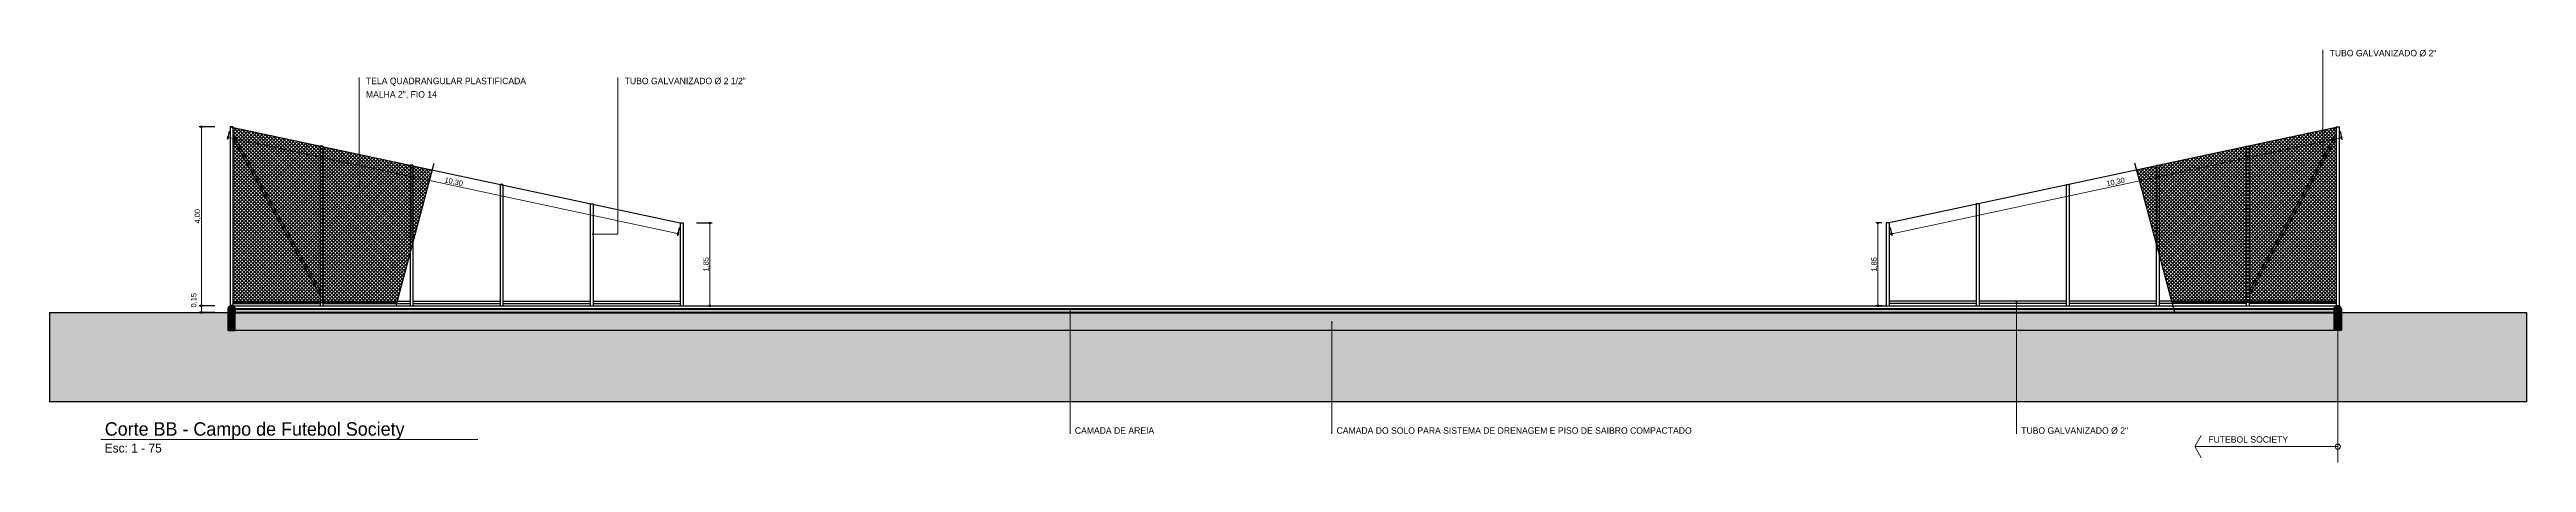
# Model space of a CAD drawing. Header units: millimetres. Extents: x 3006 to 6000, y 1661 to 3774.
# Drawn here: x 4163.4 to 4218.9, y 1980.4 to 1989.6 of the extents above; entities that cross this region are included whole.
import ezdxf

# ---------------------------------------------------------------- set-up
doc = ezdxf.new("R2010")
doc.units = ezdxf.units.MM
doc.header["$LTSCALE"] = 10
doc.linetypes.add('TPP2', pattern=[1.6, 1, -0.2, 0, -0.2, 0, -0.2])
for name, color, linetype in [('.20 hachura', 185, 'Continuous'), ('ARQ-HTC-CON', 251, 'Continuous'), ('ARQ-PIS', 11, 'Continuous'), ('ARQ-SMB', 9, 'Continuous'), ('ARQ-STR-CON-VIS', 153, 'Continuous'), ('Escrita', 34, 'Continuous')]:
    doc.layers.add(name, color=color, linetype=linetype)
for name, color, linetype, lineweight in [('.25', 70, 'Continuous', 25), ('.40', 20, 'Continuous', 40), ('.40 Interno parede', 27, 'Continuous', 40), ('COTAS', 230, 'Continuous', 15)]:
    doc.layers.add(name, color=color, linetype=linetype, lineweight=lineweight)
doc.layers.add('Verde', color=7, linetype='Continuous', true_color=0x136734)
doc.styles.add('Texto Wilian', font='himalaya.ttf')
doc.dimstyles.new('Cota 1-75 Exter WMJ', dxfattribs={"dimtxt": 0.12, "dimasz": 0.05, "dimexe": 0.05, "dimexo": 0.1, "dimgap": 0.002, "dimtad": 1, "dimzin": 1, "dimtxsty": 'Texto Wilian', "dimblk": 'BOXFILLED', "dimcen": 2.5, "dimclrd": 230, "dimclre": 230, "dimclrt": 104, "dimazin": 0, "dimtfac": 1, "dimtix": 1, "dimtmove": 0, "dimatfit": 3, "dimfxl": 0.3, "dimfxlon": 1, "dimlwd": 20, "dimarcsym": 1})

msp = doc.modelspace()

# ---------------------------------------------------------------- texts
at = {"layer": 'Escrita', "style": 'Texto Wilian'}
for s, p in [('TUBO GALVANIZADO Ø 2"', (4214.449, 1989.458)), ('TELA QUADRANGULAR PLASTIFICADA', (4170.489, 1988.835)), ('MALHA 2", FIO 14', (4170.489, 1988.535)), ('TUBO GALVANIZADO Ø 2 1/2"', (4176.282, 1988.835)), ('CAMADA DE AREIA', (4186.359, 1981.02)), ('CAMADA DO SOLO PARA SISTEMA DE DRENAGEM E PISO DE SAIBRO COMPACTADO', (4192.218, 1981.02)), ('TUBO GALVANIZADO Ø 2"', (4207.545, 1981.02)), ('FUTEBOL SOCIETY', (4211.733, 1980.821))]:
    msp.add_text(s, height=0.144, dxfattribs=at).set_placement(p)
at = {"layer": 'Escrita', "attachment_point": 1, "style": 'Texto Wilian'}
for s, insert, char_height, width in [('{\\C50;Corte BB - Campo de Futebol Society}', (4164.642, 1981.277), 0.3, 12.9723), ('{\\C50;Esc: 1 - 75}', (4164.64, 1980.8), 0.2, 3.14298)]:
    msp.add_mtext(s, dxfattribs=dict(at, insert=insert, char_height=char_height, width=width))

# ---------------------------------------------------------------- blocks, each defined once
blk = doc.blocks.new('_BoxFilled')
at = {"color": 0, "linetype": 'ByBlock', "lineweight": -2}
blk.add_line((-0.5, 0), (-1, 0), dxfattribs=at)
at = {"color": 0, "linetype": 'ByBlock'}
blk.add_solid([(-0.5, 0.5), (0.5, 0.5), (-0.5, -0.5), (0.5, -0.5)], dxfattribs=at)
blk = doc.blocks.new('*D972')
at = {"layer": 'COTAS', "color": 230, "lineweight": -2, "transparency": 16777216}
for p, q in [((4167.104, 1987.882), (4166.754, 1987.882)), ((4167.104, 1983.882), (4166.754, 1983.882))]:
    blk.add_line(p, q, dxfattribs=at)
at = {"layer": 'COTAS', "color": 230, "linetype": 'Continuous', "lineweight": 20, "transparency": 16777216}
blk.add_line((4166.804, 1983.932), (4166.804, 1987.832), dxfattribs=at)
at = {"layer": 'Defpoints', "color": 0, "transparency": 16777216}
for p in [(4166.804, 1987.882), (4167.449, 1987.882), (4167.481, 1983.882)]:
    blk.add_point(p, dxfattribs=at)
at = {"layer": 'COTAS', "color": 230, "lineweight": 20, "transparency": 16777216, "xscale": 0.05, "yscale": 0.05, "zscale": 0.05}
for p, rotation in [((4166.804, 1987.882), 90), ((4166.804, 1983.882), 270)]:
    blk.add_blockref('_BoxFilled', p, dxfattribs=dict(at, rotation=rotation))
at = {"layer": 'COTAS', "color": 104, "transparency": 16777216, "insert": (4166.727, 1985.882), "char_height": 0.12, "attachment_point": 5, "rotation": 90, "style": 'Texto Wilian'}
blk.add_mtext('4,00', dxfattribs=at)
blk = doc.blocks.new('*D973')
at = {"layer": 'COTAS', "color": 230, "lineweight": -2, "transparency": 16777216}
for p, q in [((4167.104, 1983.882), (4166.754, 1983.882)), ((4167.104, 1983.732), (4166.754, 1983.732))]:
    blk.add_line(p, q, dxfattribs=at)
at = {"layer": 'COTAS', "color": 230, "linetype": 'Continuous', "lineweight": 20, "transparency": 16777216}
blk.add_line((4166.804, 1983.782), (4166.804, 1983.832), dxfattribs=at)
at = {"layer": 'Defpoints', "color": 0, "transparency": 16777216}
for p in [(4166.804, 1983.882), (4167.406, 1983.732), (4167.481, 1983.882)]:
    blk.add_point(p, dxfattribs=at)
at = {"layer": 'COTAS', "color": 230, "lineweight": 20, "transparency": 16777216, "xscale": 0.05, "yscale": 0.05, "zscale": 0.05}
for p, rotation in [((4166.804, 1983.882), 90), ((4166.804, 1983.732), 270)]:
    blk.add_blockref('_BoxFilled', p, dxfattribs=dict(at, rotation=rotation))
at = {"layer": 'COTAS', "color": 104, "transparency": 16777216, "insert": (4166.644, 1984.004), "char_height": 0.12, "attachment_point": 5, "rotation": 90, "style": 'Texto Wilian'}
blk.add_mtext('0,15', dxfattribs=at)
blk = doc.blocks.new('*D976')
at = {"layer": 'COTAS', "color": 230, "lineweight": -2, "transparency": 16777216}
for p, q in [((4177.888, 1985.732), (4178.238, 1985.732)), ((4177.888, 1983.882), (4178.238, 1983.882))]:
    blk.add_line(p, q, dxfattribs=at)
at = {"layer": 'COTAS', "color": 230, "linetype": 'Continuous', "lineweight": 20, "transparency": 16777216}
blk.add_line((4178.188, 1983.932), (4178.188, 1985.682), dxfattribs=at)
at = {"layer": 'Defpoints', "color": 0, "transparency": 16777216}
for p in [(4177.587, 1985.732), (4178.188, 1985.732), (4177.587, 1983.882)]:
    blk.add_point(p, dxfattribs=at)
at = {"layer": 'COTAS', "color": 230, "lineweight": 20, "transparency": 16777216, "xscale": 0.05, "yscale": 0.05, "zscale": 0.05}
for p, rotation in [((4178.188, 1985.732), 90), ((4178.188, 1983.882), 270)]:
    blk.add_blockref('_BoxFilled', p, dxfattribs=dict(at, rotation=rotation))
at = {"layer": 'COTAS', "color": 104, "transparency": 16777216, "insert": (4178.111, 1984.807), "char_height": 0.12, "attachment_point": 5, "rotation": 90, "style": 'Texto Wilian'}
blk.add_mtext('1,85', dxfattribs=at)
blk = doc.blocks.new('_Dot')
at = {"color": 0, "linetype": 'ByBlock', "lineweight": -2}
blk.add_line((-0.5, 0), (-1, 0), dxfattribs=at)
at = {"color": 0, "linetype": 'ByBlock', "const_width": 0.5}
blk.add_lwpolyline([(-0.25, 0, 1), (0.25, 0, 1)], format="xyb", close=True, dxfattribs=at)
blk = doc.blocks.new('*D980')
at = {"layer": 'COTAS', "color": 230, "lineweight": -2, "ltscale": 10, "transparency": 16777216}
for p, q in [((4167.428, 1987.784), (4167.388, 1987.597)), ((4177.503, 1985.634), (4177.463, 1985.447))]:
    blk.add_line(p, q, dxfattribs=at)
at = {"layer": 'COTAS', "color": 230, "linetype": 'Continuous', "lineweight": 20, "ltscale": 10, "transparency": 16777216}
blk.add_line((4167.448, 1987.635), (4177.425, 1985.506), dxfattribs=at)
at = {"layer": 'Defpoints', "color": 0, "ltscale": 10, "transparency": 16777216}
for p in [(4167.449, 1987.882), (4177.524, 1985.732), (4177.474, 1985.495)]:
    blk.add_point(p, dxfattribs=at)
at = {"layer": 'COTAS', "color": 230, "lineweight": 20, "ltscale": 10, "transparency": 16777216, "xscale": 0.05, "yscale": 0.05, "zscale": 0.05}
for p, rotation in [((4167.399, 1987.645), 167.9537986567198), ((4177.474, 1985.495), 347.9537986567198)]:
    blk.add_blockref('_BoxFilled', p, dxfattribs=dict(at, rotation=rotation))
at = {"layer": 'COTAS', "color": 104, "ltscale": 10, "transparency": 16777216, "insert": (4172.452, 1986.645), "char_height": 0.12, "attachment_point": 5, "rotation": 347.9538, "style": 'Texto Wilian'}
blk.add_mtext('10,30', dxfattribs=at)
blk = doc.blocks.new('*D981')
at = {"layer": 'COTAS', "color": 230, "linetype": 'Continuous', "lineweight": 20, "ltscale": 10, "transparency": 16777216}
blk.add_line((4214.665, 1987.629), (4204.687, 1985.5), dxfattribs=at)
at = {"layer": 'COTAS', "color": 230, "lineweight": -2, "ltscale": 10, "transparency": 16777216}
for p, q in [((4214.683, 1987.784), (4214.724, 1987.591)), ((4204.608, 1985.634), (4204.649, 1985.441))]:
    blk.add_line(p, q, dxfattribs=at)
at = {"layer": 'Defpoints', "color": 0, "ltscale": 10, "transparency": 16777216}
for p in [(4214.662, 1987.882), (4204.587, 1985.732), (4204.638, 1985.49)]:
    blk.add_point(p, dxfattribs=at)
at = {"layer": 'COTAS', "color": 230, "lineweight": 20, "ltscale": 10, "transparency": 16777216, "xscale": 0.05, "yscale": 0.05, "zscale": 0.05}
for p, rotation in [((4214.713, 1987.64), 12.04620134328023), ((4204.638, 1985.49), 192.0462013432802)]:
    blk.add_blockref('_BoxFilled', p, dxfattribs=dict(at, rotation=rotation))
at = {"layer": 'COTAS', "color": 104, "ltscale": 10, "transparency": 16777216, "insert": (4209.66, 1986.64), "char_height": 0.12, "attachment_point": 5, "rotation": 12.0462, "style": 'Texto Wilian'}
blk.add_mtext('10,30', dxfattribs=at)
blk = doc.blocks.new('*D982')
at = {"layer": 'COTAS', "color": 230, "lineweight": -2, "ltscale": 10, "transparency": 16777216}
for p, q in [((4204.424, 1985.732), (4204.288, 1985.732)), ((4204.424, 1983.882), (4204.288, 1983.882))]:
    blk.add_line(p, q, dxfattribs=at)
at = {"layer": 'COTAS', "color": 230, "linetype": 'Continuous', "lineweight": 20, "ltscale": 10, "transparency": 16777216}
blk.add_line((4204.338, 1985.682), (4204.338, 1983.932), dxfattribs=at)
at = {"layer": 'Defpoints', "color": 0, "ltscale": 10, "transparency": 16777216}
for p in [(4204.524, 1985.732), (4204.338, 1983.882), (4204.524, 1983.882)]:
    blk.add_point(p, dxfattribs=at)
at = {"layer": 'COTAS', "color": 230, "lineweight": 20, "ltscale": 10, "transparency": 16777216, "xscale": 0.05, "yscale": 0.05, "zscale": 0.05}
for p, rotation in [((4204.338, 1985.732), 90), ((4204.338, 1983.882), 270)]:
    blk.add_blockref('_BoxFilled', p, dxfattribs=dict(at, rotation=rotation))
at = {"layer": 'COTAS', "color": 104, "ltscale": 10, "transparency": 16777216, "insert": (4204.261, 1984.807), "char_height": 0.12, "attachment_point": 5, "rotation": 90, "style": 'Texto Wilian'}
blk.add_mtext('1,85', dxfattribs=at)

# ---------------------------------------------------------------- dimensions: what is measured, and where the dimension line sits
at = {"layer": 'COTAS'}
dim = msp.add_linear_dim(base=(4166.804, 1987.882), p1=(4167.481, 1983.882), p2=(4167.449, 1987.882), angle=90, dimstyle='Cota 1-75 Exter WMJ', override={"dimtmove": 1}, dxfattribs=at)
dim.commit()
dim.dimension.update_dxf_attribs({"geometry": '*D972', "text_midpoint": (4166.727, 1985.882)})
at = {"layer": 'COTAS', "ltscale": 10}
for p1, p2, distance, picture, middle in [((4167.449, 1987.882), (4177.524, 1985.732), -0.241, '*D980', (4172.452, 1986.645)), ((4214.662, 1987.882), (4204.587, 1985.732), 0.247, '*D981', (4209.66, 1986.64))]:
    dim = msp.add_aligned_dim(p1=p1, p2=p2, distance=distance, dimstyle='Cota 1-75 Exter WMJ', dxfattribs=at)
    dim.commit()
    dim.dimension.update_dxf_attribs({"geometry": picture, "text_midpoint": middle})
at = {"layer": 'COTAS', "color": 230}
dim = msp.add_linear_dim(base=(4178.188, 1985.732), p1=(4177.587, 1983.882), p2=(4177.587, 1985.732), angle=90, dimstyle='Cota 1-75 Exter WMJ', override={"dimtmove": 1}, dxfattribs=at)
dim.commit()
dim.dimension.update_dxf_attribs({"geometry": '*D976', "text_midpoint": (4178.111, 1984.807)})
at = {"layer": 'COTAS', "ltscale": 10}
dim = msp.add_linear_dim(base=(4204.338, 1983.882), p1=(4204.524, 1985.732), p2=(4204.524, 1983.882), angle=90, dimstyle='Cota 1-75 Exter WMJ', dxfattribs=at)
dim.commit()
dim.dimension.update_dxf_attribs({"geometry": '*D982', "text_midpoint": (4204.261, 1984.807)})
at = {"layer": 'COTAS'}
dim = msp.add_linear_dim(base=(4166.804, 1983.882), p1=(4167.406, 1983.732), p2=(4167.481, 1983.882), angle=90, dimstyle='Cota 1-75 Exter WMJ', override={"dimtmove": 1}, dxfattribs=at)
dim.commit()
dim.dimension.update_dxf_attribs({"geometry": '*D973', "text_midpoint": (4166.721, 1984.004), "dimtype": 160})

# ---------------------------------------------------------------- hatches: boundary and pattern name
at = {"layer": '.20 hachura'}
h = msp.add_hatch(dxfattribs=at)
h.set_pattern_fill('ANSI37', color=185, scale=0.0175, style=0)
h.set_pattern_definition([(45, (4139.35554, 1968.33154), (-0.03928862, 0.03928862), []), (135, (4139.35554, 1968.33154), (-0.03928862, -0.03928862), [])])
h.paths.add_polyline_path([(4171.978, 1986.915), (4167.512, 1987.868), (4167.512, 1983.957), (4171.185, 1983.957)])
h = msp.add_hatch(dxfattribs=at)
h.set_pattern_fill('ANSI37', color=185, scale=0.0175, style=0)
h.set_pattern_definition([(135, (4242.75554, 1968.33154), (0.03928862, 0.03928862), []), (45, (4242.75554, 1968.33154), (0.03928862, -0.03928862), [])])
h.paths.add_polyline_path([(4210.133, 1986.915), (4214.599, 1987.868), (4214.599, 1983.957), (4210.926, 1983.957)])
at = {"layer": '.20 hachura', "true_color": 0xc2a3a3}
h = msp.add_hatch(dxfattribs=at)
h.set_pattern_fill('EARTH', color=253, scale=0.1)
h.paths.add_polyline_path([(4218.856, 1981.732), (4218.856, 1983.732), (4214.706, 1983.732), (4214.706, 1983.332), (4167.556, 1983.332), (4167.406, 1983.332), (4167.406, 1983.732), (4163.406, 1983.732), (4163.406, 1981.732)])
at = {"layer": '.20 hachura'}
h = msp.add_hatch(dxfattribs=at)
h.set_pattern_fill('EARTH', color=185, scale=0.05, angle=45, style=0)
h.set_pattern_definition([(45, (4148.40554, 1968.33154), (3e-17, 0.4490128), [0.3175, -0.3175]), (45, (4148.32135, 1968.41573), (3e-17, 0.4490128), [0.3175, -0.3175]), (45, (4148.23716, 1968.49992), (3e-17, 0.4490128), [0.3175, -0.3175]), (135, (4148.23716, 1968.55605), (-0.4490128, 3e-17), [0.3175, -0.3175]), (135, (4148.32135, 1968.64024), (-0.4490128, 3e-17), [0.3175, -0.3175]), (135, (4148.40554, 1968.72443), (-0.4490128, 3e-17), [0.3175, -0.3175])])
h.paths.add_polyline_path([(4167.556, 1983.732), (4167.556, 1983.332), (4214.556, 1983.332), (4214.556, 1983.732)])
at = {"layer": '.40 Interno parede'}
h = msp.add_hatch(dxfattribs=at)
h.set_pattern_fill('EARTH', color=27, scale=0.01, angle=45, style=0)
h.paths.add_polyline_path([(4167.556, 1983.732), (4214.556, 1983.732), (4214.556, 1983.807), (4167.556, 1983.807)])
at = {"layer": 'ARQ-HTC-CON'}
for points in [[(4167.556, 1983.807, 1), (4167.406, 1983.807), (4167.406, 1983.332), (4167.556, 1983.332)], [(4214.706, 1983.807, 1), (4214.556, 1983.807), (4214.556, 1983.332), (4214.706, 1983.332)]]:
    msp.add_hatch(color=256, dxfattribs=at).paths.add_polyline_path(points)

# ---------------------------------------------------------------- linework, layer by layer
at = {"layer": '.20 hachura', "color": 185}
for p, q in [((4171.165, 1983.882), (4172.019, 1987.066)), ((4167.512, 1983.957), (4171.185, 1983.957)), ((4167.556, 1983.732), (4214.556, 1983.732)), ((4214.599, 1983.957), (4210.926, 1983.957)), ((4167.556, 1983.332), (4214.556, 1983.332))]:
    msp.add_line(p, q, dxfattribs=at)
at = {"layer": '.20 hachura', "color": 253, "true_color": 0xc2a3a3}
for p, q in [((4163.406, 1983.732), (4167.406, 1983.732)), ((4163.406, 1983.732), (4163.406, 1981.732)), ((4214.706, 1983.732), (4218.856, 1983.732)), ((4218.856, 1983.732), (4218.856, 1981.732)), ((4218.856, 1981.732), (4163.406, 1981.732))]:
    msp.add_line(p, q, dxfattribs=at)
at = {"layer": '.25', "color": 70, "lineweight": 25}
for p, q in [((4167.449, 1987.882), (4167.449, 1983.875)), ((4167.512, 1987.882), (4167.449, 1987.882)), ((4167.449, 1987.882), (4177.524, 1985.732)), ((4167.512, 1987.882), (4167.512, 1983.875)), ((4167.512, 1987.727), (4169.464, 1984.214)), ((4167.512, 1987.624), (4169.464, 1984.111)), ((4169.464, 1987.452), (4169.464, 1983.882)), ((4169.527, 1987.452), (4169.464, 1987.452)), ((4169.527, 1987.452), (4169.527, 1983.882)), ((4214.662, 1987.882), (4204.587, 1985.732)), ((4212.584, 1987.452), (4212.584, 1983.882)), ((4212.584, 1987.452), (4212.647, 1987.452)), ((4214.599, 1987.727), (4212.647, 1984.214)), ((4214.599, 1987.624), (4212.647, 1984.111)), ((4212.647, 1987.452), (4212.647, 1983.882)), ((4214.599, 1987.882), (4214.599, 1983.875)), ((4214.599, 1987.882), (4214.662, 1987.882)), ((4214.662, 1987.882), (4214.662, 1983.875)), ((4171.479, 1987.022), (4171.479, 1983.882)), ((4171.542, 1987.022), (4171.479, 1987.022)), ((4171.542, 1987.022), (4171.542, 1983.882)), ((4210.569, 1987.022), (4210.569, 1983.882)), ((4210.569, 1987.022), (4210.632, 1987.022)), ((4210.632, 1987.022), (4210.632, 1983.882)), ((4173.494, 1986.592), (4173.494, 1983.882)), ((4173.557, 1986.592), (4173.494, 1986.592)), ((4173.557, 1986.592), (4173.557, 1983.882)), ((4208.554, 1986.592), (4208.554, 1983.882)), ((4208.554, 1986.592), (4208.617, 1986.592)), ((4208.617, 1986.592), (4208.617, 1983.882)), ((4175.509, 1986.162), (4175.509, 1983.882)), ((4175.509, 1986.162), (4175.572, 1986.162)), ((4175.572, 1986.162), (4175.572, 1983.882)), ((4177.524, 1985.732), (4177.587, 1985.732)), ((4177.524, 1985.732), (4177.524, 1983.882)), ((4177.587, 1985.732), (4177.587, 1983.882)), ((4204.587, 1985.732), (4204.524, 1985.732)), ((4204.524, 1985.732), (4204.524, 1983.882)), ((4204.587, 1985.732), (4204.587, 1983.882)), ((4206.539, 1986.162), (4206.539, 1983.882)), ((4206.602, 1986.162), (4206.539, 1986.162)), ((4206.602, 1986.162), (4206.602, 1983.882)), ((4167.512, 1983.982), (4169.464, 1983.982)), ((4167.512, 1983.932), (4169.464, 1983.932)), ((4169.527, 1983.982), (4171.479, 1983.982)), ((4169.527, 1983.932), (4171.479, 1983.932)), ((4171.542, 1983.982), (4173.494, 1983.982)), ((4171.542, 1983.932), (4173.494, 1983.932)), ((4173.557, 1983.982), (4175.509, 1983.982)), ((4173.557, 1983.932), (4175.509, 1983.932)), ((4175.572, 1983.982), (4177.524, 1983.982)), ((4175.572, 1983.932), (4177.524, 1983.932)), ((4206.539, 1983.982), (4204.587, 1983.982)), ((4206.539, 1983.932), (4204.587, 1983.932)), ((4208.554, 1983.982), (4206.602, 1983.982)), ((4208.554, 1983.932), (4206.602, 1983.932)), ((4210.569, 1983.982), (4208.617, 1983.982)), ((4210.569, 1983.932), (4208.617, 1983.932)), ((4212.584, 1983.982), (4210.632, 1983.982)), ((4212.584, 1983.932), (4210.632, 1983.932)), ((4214.599, 1983.982), (4212.647, 1983.982)), ((4214.599, 1983.932), (4212.647, 1983.932))]:
    msp.add_line(p, q, dxfattribs=at)
at = {"layer": '.40', "color": 20, "lineweight": 40}
for points in [[(4167.556, 1983.332), (4167.556, 1983.807, 1), (4167.406, 1983.807), (4167.406, 1983.332)], [(4214.556, 1983.332), (4214.556, 1983.807, -1), (4214.706, 1983.807), (4214.706, 1983.332)]]:
    msp.add_lwpolyline(points, format="xyb", close=True, dxfattribs=at)
at = {"layer": '.40 Interno parede', "color": 27}
msp.add_lwpolyline([(4167.556, 1983.732), (4214.556, 1983.732), (4214.556, 1983.807), (4167.556, 1983.807)], close=True, dxfattribs=at)
at = {"layer": 'ARQ-PIS', "color": 7}
msp.add_line((4214.706, 1983.332), (4214.706, 1983.332), dxfattribs=at)
at = {"layer": 'ARQ-SMB', "linetype": 'TPP2'}
msp.add_line((4210.986, 1983.732), (4210.092, 1987.066), dxfattribs=at)
at = {"layer": 'ARQ-STR-CON-VIS'}
msp.add_line((4167.481, 1983.882), (4214.631, 1983.882), dxfattribs=at)
at = {"layer": 'COTAS', "color": 230}
for p, q in [((4214.631, 1983.807), (4214.631, 1980.38)), ((4211.431, 1980.732), (4211.575, 1980.982)), ((4214.631, 1980.732), (4211.431, 1980.732)), ((4211.431, 1980.732), (4211.575, 1980.482))]:
    msp.add_line(p, q, dxfattribs=at)
for points in [[(4214.298, 1987.212), (4214.298, 1989.606)], [(4170.338, 1986.588), (4170.338, 1988.982)], [(4175.609, 1985.483), (4176.131, 1985.483), (4176.131, 1988.983)], [(4186.253, 1983.761), (4186.253, 1981.02)], [(4192.112, 1983.475), (4192.112, 1981.02)], [(4207.44, 1983.921), (4207.44, 1981.02)]]:
    msp.add_lwpolyline(points, dxfattribs=at)
msp.add_circle((4214.631, 1980.732), 0.0583, dxfattribs=at)
at = {"layer": 'Verde', "color": 106, "lineweight": 9}
msp.add_line((4164.553, 1980.892), (4172.993, 1980.892), dxfattribs=at)

# ---------------------------------------------------------------- block references
at = {"layer": 'COTAS', "color": 230, "xscale": 0.04, "yscale": 0.04, "zscale": 0.04}
for p, rotation in [((4214.298, 1987.172), 270), ((4170.338, 1986.548), 270), ((4175.569, 1985.483), 180), ((4186.253, 1983.801), 90), ((4192.112, 1983.515), 90), ((4207.44, 1983.961), 90)]:
    msp.add_blockref('_Dot', p, dxfattribs=dict(at, rotation=rotation))

msp.set_redraw_order([(e.dxf.handle, doc.entitydb.next_handle()) for e in msp.query("TEXT MTEXT ATTDEF DIMENSION ARC_DIMENSION")])  # texts and dimensions are drawn at this point

doc.saveas('drawing.dxf')
